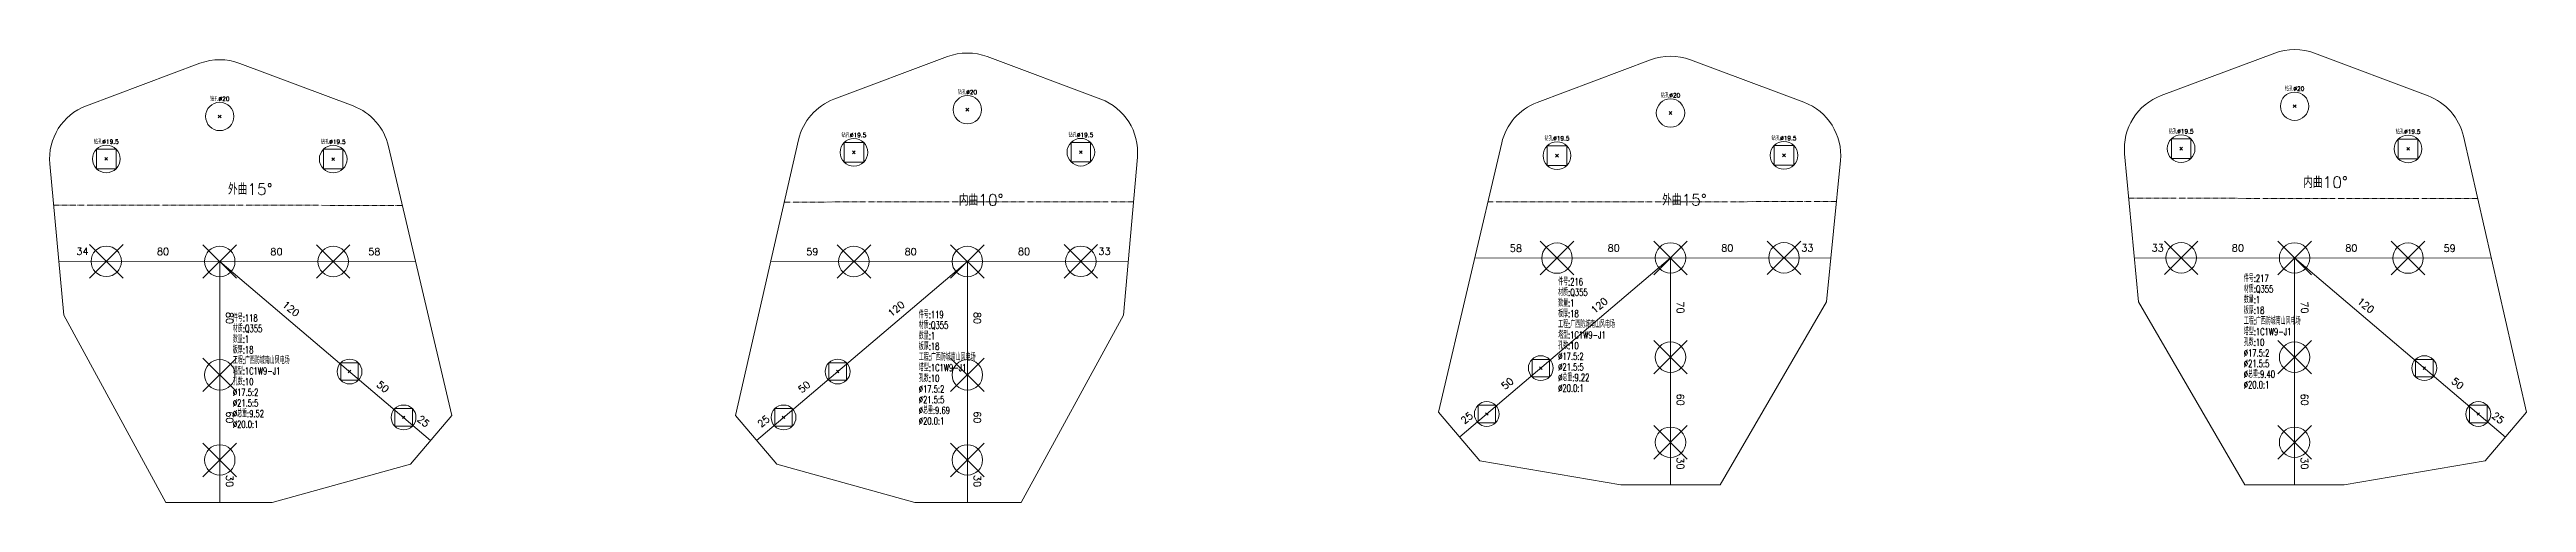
# Model space of a CAD drawing. Extents: x -105 to 10956, y -4548 to 9487.
# Drawn here: x 5359 to 7106, y 4937 to 5256 of the extents above; entities that cross this region are included whole.
import ezdxf
from ezdxf.enums import TextEntityAlignment as Align

# ---------------------------------------------------------------- set-up
doc = ezdxf.new("R2010")
doc.units = 0
doc.header["$MEASUREMENT"] = 0
doc.linetypes.add('制弯线', pattern=[5.9, 4, -0.5, 0.2, -0.5, 0.2, -0.5])
doc.layers.add('1', color=7, linetype='CONTINUOUS', lineweight=25)
doc.layers.add('2', color=7, linetype='CONTINUOUS', lineweight=25)
doc.styles.get("Standard").update_dxf_attribs({"font": 'simplex.shx', "width": 0.7, "height": 3, "bigfont": 'gbhzfs.shx'})

msp = doc.modelspace()

# ---------------------------------------------------------------- texts
at = {"layer": '1', "color": 7, "linetype": 'Continuous', "lineweight": 13}
for s, p in [('钻孔%%c20', (5479.26812, 5218.8136)), ('钻孔%%c20', (6006.37297, 5223.5531)), ('钻孔%%c20', (6502.10728, 5221.27833)), ('钻孔%%c20', (6942.10529, 5226.01781)), ('钻孔%%c19.5', (5399.26814, 5188.62539)), ('钻孔%%c19.5', (5559.26809, 5188.50181)), ('钻孔%%c19.5', (5926.37299, 5193.2413)), ('钻孔%%c19.5', (6086.37295, 5193.36489)), ('钻孔%%c19.5', (6422.10734, 5190.9372)), ('钻孔%%c19.5', (6582.10724, 5191.11943)), ('钻孔%%c19.5', (6862.10535, 5195.85891)), ('钻孔%%c19.5', (7022.10525, 5195.67669))]:
    msp.add_text(s, height=3, dxfattribs=at).set_placement(p, align=Align.BOTTOM_CENTER)
at = {"layer": '2', "color": 7, "linetype": 'Continuous', "lineweight": 13}
for s, p in [('外曲15%%d', (5485.06696, 5151.17886)), ('内曲10%%d', (6000.3831, 5143.54845)), ('外曲15%%d', (6496.23399, 5143.64134)), ('内曲10%%d', (6948.18785, 5156.01085))]:
    msp.add_text(s, height=8, dxfattribs=at).set_placement(p, align=Align.BOTTOM_LEFT)
for s, p in [('58', (6393.08528, 5111.89361)), ('80', (6462.0985, 5111.97219)), ('80', (6542.09845, 5112.06331)), ('33', (6598.64228, 5112.12772)), ('33', (6845.63512, 5112.12762)), ('80', (6902.10874, 5112.0633)), ('80', (6982.10869, 5111.97219)), ('59', (7051.43401, 5111.89324)), ('34', (5382.51113, 5109.6278)), ('80', (5439.2741, 5109.58396)), ('80', (5519.27408, 5109.52217)), ('58', (5588.30577, 5109.46885)), ('59', (5897.02795, 5109.46862)), ('80', (5966.37066, 5109.52217)), ('80', (6046.37064, 5109.58396)), ('33', (6103.05865, 5109.62774))]:
    msp.add_text(s, height=5, dxfattribs=at).set_placement(p, align=Align.BOTTOM_CENTER)
for s, rotation, p in [('80', 271, (5482.27177, 5066.55306)), ('120', 321, (5526.95765, 5070.01486)), ('120', 40, (5958.68693, 5070.01646)), ('80', 271, (6009.37299, 5066.55306)), ('120', 40, (6454.44139, 5072.44731)), ('70', 271, (6505.10189, 5074.01777)), ('70', 271, (6945.10527, 5074.01775)), ('120', 321, (6989.76624, 5072.44695)), ('50', 321, (5591.76179, 5015.01219)), ('50', 40, (5893.88543, 5015.01605)), ('50', 40, (6389.67542, 5017.40142)), ('60', 271, (6505.10189, 5009.01775)), ('60', 271, (6945.1053, 5009.01775)), ('50', 321, (7054.53337, 5017.40006)), ('60', 271, (5482.27178, 4996.55306)), ('25', 321, (5620.35186, 4990.74631)), ('25', 40, (5865.29657, 4990.75118)), ('60', 271, (6009.37297, 4996.55306)), ('25', 40, (6361.10301, 4993.11717)), ('25', 321, (7083.10698, 4993.1148)), ('30', 271, (6505.10189, 4964.01775)), ('30', 271, (6945.10527, 4964.01775)), ('30', 271, (5482.27177, 4951.55306)), ('30', 271, (6009.37299, 4951.55306))]:
    msp.add_text(s, height=5, rotation=rotation, dxfattribs=at).set_placement(p, align=Align.BOTTOM_CENTER)
at = {"layer": '2', "color": 7, "linetype": 'Continuous', "lineweight": 13, "char_height": 5, "width": 500, "attachment_point": 1, "line_spacing_factor": 0.9}
for s, insert in [('件号:216\\P材质:Q355\\P数量:1\\P板厚:18\\P工程:广西防城南山风电场\\P塔型:1C1W9-J1\\P孔数:10\\P%%c17.5:2\\P%%c21.5:5\\P%%c总重:9.22\\P%%c20.0:1', (6422.90165, 5094.69963)), ('件号:217\\P材质:Q355\\P数量:1\\P板厚:18\\P工程:广西防城南山风电场\\P塔型:1C1W9-J1\\P孔数:10\\P%%c17.5:2\\P%%c21.5:5\\P%%c总重:9.40\\P%%c20.0:1', (6906.30983, 5097.06937)), ('件号:118\\P材质:Q355\\P数量:1\\P板厚:18\\P工程:广西防城南山风电场\\P塔型:1C1W9-J1\\P孔数:10\\P%%c17.5:2\\P%%c21.5:5\\P%%c总重:9.52\\P%%c20.0:1', (5488.50891, 5069.23493)), ('件号:119\\P材质:Q355\\P数量:1\\P板厚:18\\P工程:广西防城南山风电场\\P塔型:1C1W9-J1\\P孔数:10\\P%%c17.5:2\\P%%c21.5:5\\P%%c总重:9.69\\P%%c20.0:1', (5972.1356, 5071.60467))]:
    msp.add_mtext(s, dxfattribs=dict(at, insert=insert))

# ---------------------------------------------------------------- linework, layer by layer
at = {"layer": '1', "color": 7, "linetype": 'Continuous', "lineweight": 18}
for p, q in [((5465.24854, 5246.27628), (5385.24857, 5216.33806)), ((5573.33839, 5216.19546), (5493.33841, 5246.25726)), ((5992.30267, 5250.99674), (5912.30269, 5220.93495)), ((6100.39252, 5221.07754), (6020.39254, 5251.01576)), ((6488.02496, 5248.71745), (6408.02501, 5218.62632)), ((6596.11477, 5218.83659), (6516.11482, 5248.7455)), ((6928.09776, 5253.48499), (6848.09781, 5223.57608)), ((7036.18757, 5223.36581), (6956.18763, 5253.45694)), ((5642.82397, 4997.90531), (5598.25803, 5187.68404)), ((5887.38294, 5192.42304), (5842.82397, 4997.90804)), ((6383.11326, 5190.10134), (6338.62662, 5000.26181)), ((7105.58377, 5000.25909), (7061.09921, 5194.84132)), ((5359.42235, 5175.36636), (5369.24246, 5068.63803)), ((6116.40228, 5068.63803), (6126.21873, 5180.10584)), ((6612.13712, 5078.14304), (6621.93195, 5177.62886)), ((6822.28063, 5182.36834), (6832.07006, 5078.14304)), ((5369.24246, 5068.63803), (5441.27177, 4936.55306)), ((6044.37297, 4936.55306), (6116.40228, 5068.63803)), ((6537.10189, 4949.01775), (6612.13712, 5078.14304)), ((6832.07006, 5078.14304), (6907.1053, 4949.01775)), ((5613.7043, 4963.59796), (5642.82397, 4997.90531)), ((5842.82397, 4997.90804), (5871.94535, 4963.60559)), ((6338.62662, 5000.26181), (6367.7692, 4965.97318)), ((7076.44118, 4965.97046), (7105.58377, 5000.25909)), ((5516.27177, 4936.55306), (5613.7043, 4963.59796)), ((5871.94535, 4963.60559), (5969.37297, 4936.55306)), ((6367.7692, 4965.97318), (6467.10189, 4949.01775)), ((6977.1053, 4949.01775), (7076.44118, 4965.97046)), ((6467.10189, 4949.01775), (6537.10189, 4949.01775)), ((6907.1053, 4949.01775), (6977.1053, 4949.01775)), ((5441.27177, 4936.55306), (5516.27177, 4936.55306)), ((5969.37297, 4936.55306), (6044.37297, 4936.55306))]:
    msp.add_line(p, q, dxfattribs=at)
at = {"layer": '1', "color": 7, "linetype": 'Continuous', "lineweight": 13}
for p, q in [((5478.26812, 5207.8136), (5480.26812, 5209.8136)), ((5480.26812, 5207.8136), (5478.26812, 5209.8136)), ((6005.37297, 5212.5531), (6007.37297, 5214.5531)), ((6007.37297, 5212.5531), (6005.37297, 5214.5531)), ((6501.10728, 5210.27833), (6503.10728, 5212.27833)), ((6503.10728, 5210.27833), (6501.10728, 5212.27833)), ((6941.10529, 5215.01781), (6943.10529, 5217.01781)), ((6943.10529, 5215.01781), (6941.10529, 5217.01781)), ((5919.47974, 5176.59805), (5919.47974, 5190.38455)), ((5919.47974, 5190.38455), (5933.26624, 5190.38455)), ((5933.26624, 5190.38455), (5933.26624, 5176.59805)), ((6079.4797, 5176.72164), (6079.4797, 5190.50814)), ((6079.4797, 5190.50814), (6093.2662, 5190.50814)), ((6093.2662, 5190.50814), (6093.2662, 5176.72164)), ((6415.21409, 5174.29395), (6415.21409, 5188.08045)), ((6415.21409, 5188.08045), (6429.00059, 5188.08045)), ((6429.00059, 5188.08045), (6429.00059, 5174.29395)), ((6575.21399, 5174.47618), (6575.21399, 5188.26268)), ((6575.21399, 5188.26268), (6589.00049, 5188.26268)), ((6589.00049, 5188.26268), (6589.00049, 5174.47618)), ((6855.2121, 5179.21566), (6855.2121, 5193.00216)), ((6855.2121, 5193.00216), (6868.9986, 5193.00216)), ((6861.13035, 5185.13391), (6863.08035, 5187.08391)), ((6863.08035, 5185.13391), (6861.13035, 5187.08391)), ((6868.9986, 5193.00216), (6868.9986, 5179.21566)), ((7015.212, 5179.03344), (7015.212, 5192.81994)), ((7015.212, 5192.81994), (7028.9985, 5192.81994)), ((7021.13025, 5184.95169), (7023.08025, 5186.90169)), ((7023.08025, 5184.95169), (7021.13025, 5186.90169)), ((7028.9985, 5192.81994), (7028.9985, 5179.03344)), ((5392.37489, 5171.98214), (5392.37489, 5185.76864)), ((5392.37489, 5185.76864), (5406.16139, 5185.76864)), ((5406.16139, 5171.98214), (5392.37489, 5171.98214)), ((5398.29314, 5177.90039), (5400.24314, 5179.85039)), ((5400.24314, 5177.90039), (5398.29314, 5179.85039)), ((5406.16139, 5185.76864), (5406.16139, 5171.98214)), ((5552.37484, 5171.85856), (5552.37484, 5185.64506)), ((5552.37484, 5185.64506), (5566.16134, 5185.64506)), ((5566.16134, 5171.85856), (5552.37484, 5171.85856)), ((5558.29309, 5177.77681), (5560.24309, 5179.72681)), ((5560.24309, 5177.77681), (5558.29309, 5179.72681)), ((5566.16134, 5185.64506), (5566.16134, 5171.85856)), ((5933.26624, 5176.59805), (5919.47974, 5176.59805)), ((5925.39799, 5182.5163), (5927.34799, 5184.4663)), ((5927.34799, 5182.5163), (5925.39799, 5184.4663)), ((6093.2662, 5176.72164), (6079.4797, 5176.72164)), ((6085.39795, 5182.63989), (6087.34795, 5184.58989)), ((6087.34795, 5182.63989), (6085.39795, 5184.58989)), ((6429.00059, 5174.29395), (6415.21409, 5174.29395)), ((6421.13234, 5180.2122), (6423.08234, 5182.1622)), ((6423.08234, 5180.2122), (6421.13234, 5182.1622)), ((6589.00049, 5174.47618), (6575.21399, 5174.47618)), ((6581.13224, 5180.39443), (6583.08224, 5182.34443)), ((6583.08224, 5180.39443), (6581.13224, 5182.34443)), ((6868.9986, 5179.21566), (6855.2121, 5179.21566)), ((7028.9985, 5179.03344), (7015.212, 5179.03344)), ((5387.4468, 5094.78985), (5411.0968, 5118.43985)), ((5411.0968, 5094.78985), (5387.4468, 5118.43985)), ((5467.44677, 5094.72806), (5491.09677, 5118.37806)), ((5491.09677, 5094.72806), (5467.44677, 5118.37806)), ((5547.44675, 5094.66627), (5571.09675, 5118.31627)), ((5571.09675, 5094.66627), (5547.44675, 5118.31627)), ((5914.54799, 5094.66628), (5938.19799, 5118.31628)), ((5938.19799, 5094.66628), (5914.54799, 5118.31628)), ((5994.54797, 5094.72806), (6018.19797, 5118.37806)), ((6018.19797, 5094.72806), (5994.54797, 5118.37806)), ((6074.54795, 5094.78986), (6098.19795, 5118.43986)), ((6098.19795, 5094.78986), (6074.54795, 5118.43986)), ((6410.27694, 5097.10164), (6433.92694, 5120.75164)), ((6433.92694, 5097.10164), (6410.27694, 5120.75164)), ((6490.27689, 5097.19275), (6513.92689, 5120.84275)), ((6513.92689, 5097.19275), (6490.27689, 5120.84275)), ((6570.27684, 5097.28386), (6593.92684, 5120.93386)), ((6593.92684, 5097.28386), (6570.27684, 5120.93386)), ((6850.28035, 5097.28386), (6873.93035, 5120.93386)), ((6873.93035, 5097.28386), (6850.28035, 5120.93386)), ((6930.2803, 5097.19275), (6953.9303, 5120.84275)), ((6953.9303, 5097.19275), (6930.2803, 5120.84275)), ((7010.28025, 5097.10164), (7033.93025, 5120.75164)), ((7033.93025, 5097.10164), (7010.28025, 5120.75164)), ((6490.27688, 5027.19275), (6513.92688, 5050.84275)), ((6513.92688, 5027.19275), (6490.27688, 5050.84275)), ((6930.2803, 5027.19275), (6953.9303, 5050.84275)), ((6953.9303, 5027.19275), (6930.2803, 5050.84275)), ((5467.44678, 5014.72807), (5491.09678, 5038.37807)), ((5491.09678, 5014.72807), (5467.44678, 5038.37807)), ((5564.5742, 5022.71597), (5564.5742, 5035.08847)), ((5564.5742, 5035.08847), (5576.9467, 5035.08847)), ((5569.88545, 5028.02722), (5571.63545, 5029.77722)), ((5571.63545, 5028.02722), (5569.88545, 5029.77722)), ((5576.9467, 5035.08847), (5576.9467, 5022.71597)), ((5908.69971, 5022.71915), (5908.69971, 5035.09165)), ((5908.69971, 5035.09165), (5921.07221, 5035.09165)), ((5914.01096, 5028.0304), (5915.76096, 5029.7804)), ((5915.76096, 5028.0304), (5914.01096, 5029.7804)), ((5921.07221, 5035.09165), (5921.07221, 5022.71915)), ((5994.54797, 5014.72806), (6018.19797, 5038.37806)), ((6018.19797, 5014.72806), (5994.54797, 5038.37806)), ((6404.48027, 5025.11876), (6404.48027, 5037.49126)), ((6404.48027, 5037.49126), (6416.85277, 5037.49126)), ((6409.79152, 5030.43001), (6411.54152, 5032.18001)), ((6411.54152, 5030.43001), (6409.79152, 5032.18001)), ((6416.85277, 5037.49126), (6416.85277, 5025.11876)), ((7027.35522, 5025.11808), (7027.35522, 5037.49058)), ((7027.35522, 5037.49058), (7039.72772, 5037.49058)), ((7032.66647, 5030.42933), (7034.41647, 5032.17933)), ((7034.41647, 5030.42933), (7032.66647, 5032.17933)), ((7039.72772, 5037.49058), (7039.72772, 5025.11808)), ((5576.9467, 5022.71597), (5564.5742, 5022.71597)), ((5921.07221, 5022.71915), (5908.69971, 5022.71915)), ((6416.85277, 5025.11876), (6404.48027, 5025.11876)), ((7039.72772, 5025.11808), (7027.35522, 5025.11808)), ((5602.6943, 4990.36145), (5602.6943, 5002.73395)), ((5602.6943, 5002.73395), (5615.0668, 5002.73395)), ((5608.00555, 4995.6727), (5609.75555, 4997.4227)), ((5609.75555, 4995.6727), (5608.00555, 4997.4227)), ((5615.0668, 5002.73395), (5615.0668, 4990.36145)), ((5870.58123, 4990.366), (5870.58123, 5002.7385)), ((5870.58123, 5002.7385), (5882.95373, 5002.7385)), ((5875.89248, 4995.67725), (5877.64248, 4997.42725)), ((5877.64248, 4995.67725), (5875.89248, 4997.42725)), ((5882.95373, 5002.7385), (5882.95373, 4990.366)), ((6366.38374, 4992.73976), (6366.38374, 5005.11226)), ((6366.38374, 5005.11226), (6378.75624, 5005.11226)), ((6371.69499, 4998.05101), (6373.44499, 4999.80101)), ((6373.44499, 4998.05101), (6371.69499, 4999.80101)), ((6378.75624, 5005.11226), (6378.75624, 4992.73976)), ((7065.45335, 4992.73773), (7065.45335, 5005.11023)), ((7065.45335, 5005.11023), (7077.82585, 5005.11023)), ((7070.7646, 4998.04898), (7072.5146, 4999.79898)), ((7072.5146, 4998.04898), (7070.7646, 4999.79898)), ((7077.82585, 5005.11023), (7077.82585, 4992.73773)), ((5467.44678, 4954.72806), (5491.09678, 4978.37806)), ((5491.09678, 4954.72806), (5467.44678, 4978.37806)), ((5615.0668, 4990.36145), (5602.6943, 4990.36145)), ((5882.95373, 4990.366), (5870.58123, 4990.366)), ((5994.54797, 4954.72806), (6018.19797, 4978.37806)), ((6018.19797, 4954.72806), (5994.54797, 4978.37806)), ((6378.75624, 4992.73976), (6366.38374, 4992.73976)), ((6490.27689, 4967.19275), (6513.92689, 4990.84275)), ((6513.92689, 4967.19275), (6490.27689, 4990.84275)), ((6930.2803, 4967.19275), (6953.9303, 4990.84275)), ((6953.9303, 4967.19275), (6930.2803, 4990.84275)), ((7077.82585, 4992.73773), (7065.45335, 4992.73773))]:
    msp.add_line(p, q, dxfattribs=at)
for centre, radius in [((6006.37297, 5213.5531), 10), ((6942.10529, 5216.01781), 10), ((5479.26812, 5208.8136), 10), ((6502.10728, 5211.27833), 10), ((5399.26814, 5178.87539), 9.75), ((5559.26809, 5178.75181), 9.75), ((5926.37299, 5183.4913), 9.75), ((6086.37295, 5183.61489), 9.75), ((6422.10734, 5181.1872), 9.75), ((6582.10724, 5181.36943), 9.75), ((6862.10535, 5186.10891), 9.75), ((7022.10525, 5185.92669), 9.75), ((5399.2718, 5106.61485), 10.75), ((5479.27177, 5106.55306), 10.75), ((5559.27175, 5106.49127), 10.75), ((5926.37299, 5106.49128), 10.75), ((6006.37297, 5106.55306), 10.75), ((6086.37295, 5106.61486), 10.75), ((6422.10194, 5108.92664), 10.75), ((6502.10189, 5109.01775), 10.75), ((6582.10184, 5109.10886), 10.75), ((6862.10535, 5109.10886), 10.75), ((6942.1053, 5109.01775), 10.75), ((7022.10525, 5108.92664), 10.75), ((6502.10188, 5039.01775), 10.75), ((6942.1053, 5039.01775), 10.75), ((5479.27178, 5026.55307), 10.75), ((5570.76045, 5028.90222), 8.75), ((5914.88596, 5028.9054), 8.75), ((6006.37297, 5026.55306), 10.75), ((6410.66652, 5031.30501), 8.75), ((7033.54147, 5031.30433), 8.75), ((5608.88055, 4996.5477), 8.75), ((5876.76748, 4996.55225), 8.75), ((6372.56999, 4998.92601), 8.75), ((7071.6396, 4998.92398), 8.75), ((5479.27178, 4966.55306), 10.75), ((6006.37297, 4966.55306), 10.75), ((6502.10189, 4979.01775), 10.75), ((6942.1053, 4979.01775), 10.75)]:
    msp.add_circle(centre, radius, dxfattribs=at)
at = {"layer": '1', "color": 7, "linetype": 'Continuous', "lineweight": 18}
for centre, radius, start, end in [((5479.26812, 5208.81361), 40, 69.40515326, 110.51725251), ((6006.37297, 5213.55309), 40.00001, 69.48275425, 110.5948381), ((6502.10729, 5211.27833), 40, 69.50115819, 110.61325879), ((6942.1053, 5216.01782), 40, 69.38674417, 110.49883937), ((6862.10535, 5186.10891), 40, 110.49884272, 185.3657994), ((7022.10525, 5185.92669), 40, 12.87741192, 69.38674615), ((5399.26814, 5178.87538), 40, 110.51725312, 185.03278241), ((5559.26809, 5178.75181), 40, 12.903263, 69.40515679), ((5926.37299, 5183.4913), 40, 110.59484113, 167.09746042), ((6086.37294, 5183.61487), 40, 354.96721412, 69.48274988), ((6422.10734, 5181.1872), 40, 110.61325562, 167.12330752), ((6582.10724, 5181.36942), 40, 354.63419501, 69.50116153)]:
    msp.add_arc(centre, radius, start, end, dxfattribs=at)
at = {"layer": '2', "color": 190, "linetype": '制弯线', "lineweight": 13}
for p, q in [((5362.09917, 5146.27383), (5608.02704, 5146.08389)), ((6123.44799, 5148.6435), (5877.31049, 5148.4534)), ((6619.09177, 5148.78127), (6373.36481, 5148.50141)), ((6825.21275, 5151.1509), (7071.15156, 5150.87081))]:
    msp.add_line(p, q, dxfattribs=at)
at = {"layer": '2', "color": 9, "linetype": 'Continuous', "lineweight": 13}
for p, q in [((5365.74582, 5106.64074), (5617.33515, 5106.44642)), ((5479.27175, 5106.55306), (5479.27176, 4936.55306)), ((5479.27226, 5106.55306), (5627.9406, 4980.37046)), ((6006.37047, 5106.55307), (5857.70824, 4980.37566)), ((6119.74899, 5106.64063), (5867.68754, 5106.44596)), ((6006.37301, 5106.55307), (6006.37301, 4936.55306)), ((6502.10194, 5109.01779), (6353.52172, 4982.73651)), ((6615.18956, 5109.14658), (6364.07546, 5108.8606)), ((6502.1019, 5109.01779), (6502.1019, 4949.01775)), ((6829.15805, 5109.14638), (7080.75593, 5108.85984)), ((6942.10524, 5109.01775), (6942.10525, 4949.01775)), ((6942.10533, 5109.01775), (7090.68868, 4982.73381))]:
    msp.add_line(p, q, dxfattribs=at)

msp.set_redraw_order([(e.dxf.handle, doc.entitydb.next_handle()) for e in msp.query("TEXT MTEXT ATTDEF DIMENSION ARC_DIMENSION")])  # texts and dimensions are drawn at this point

doc.saveas('drawing.dxf')
